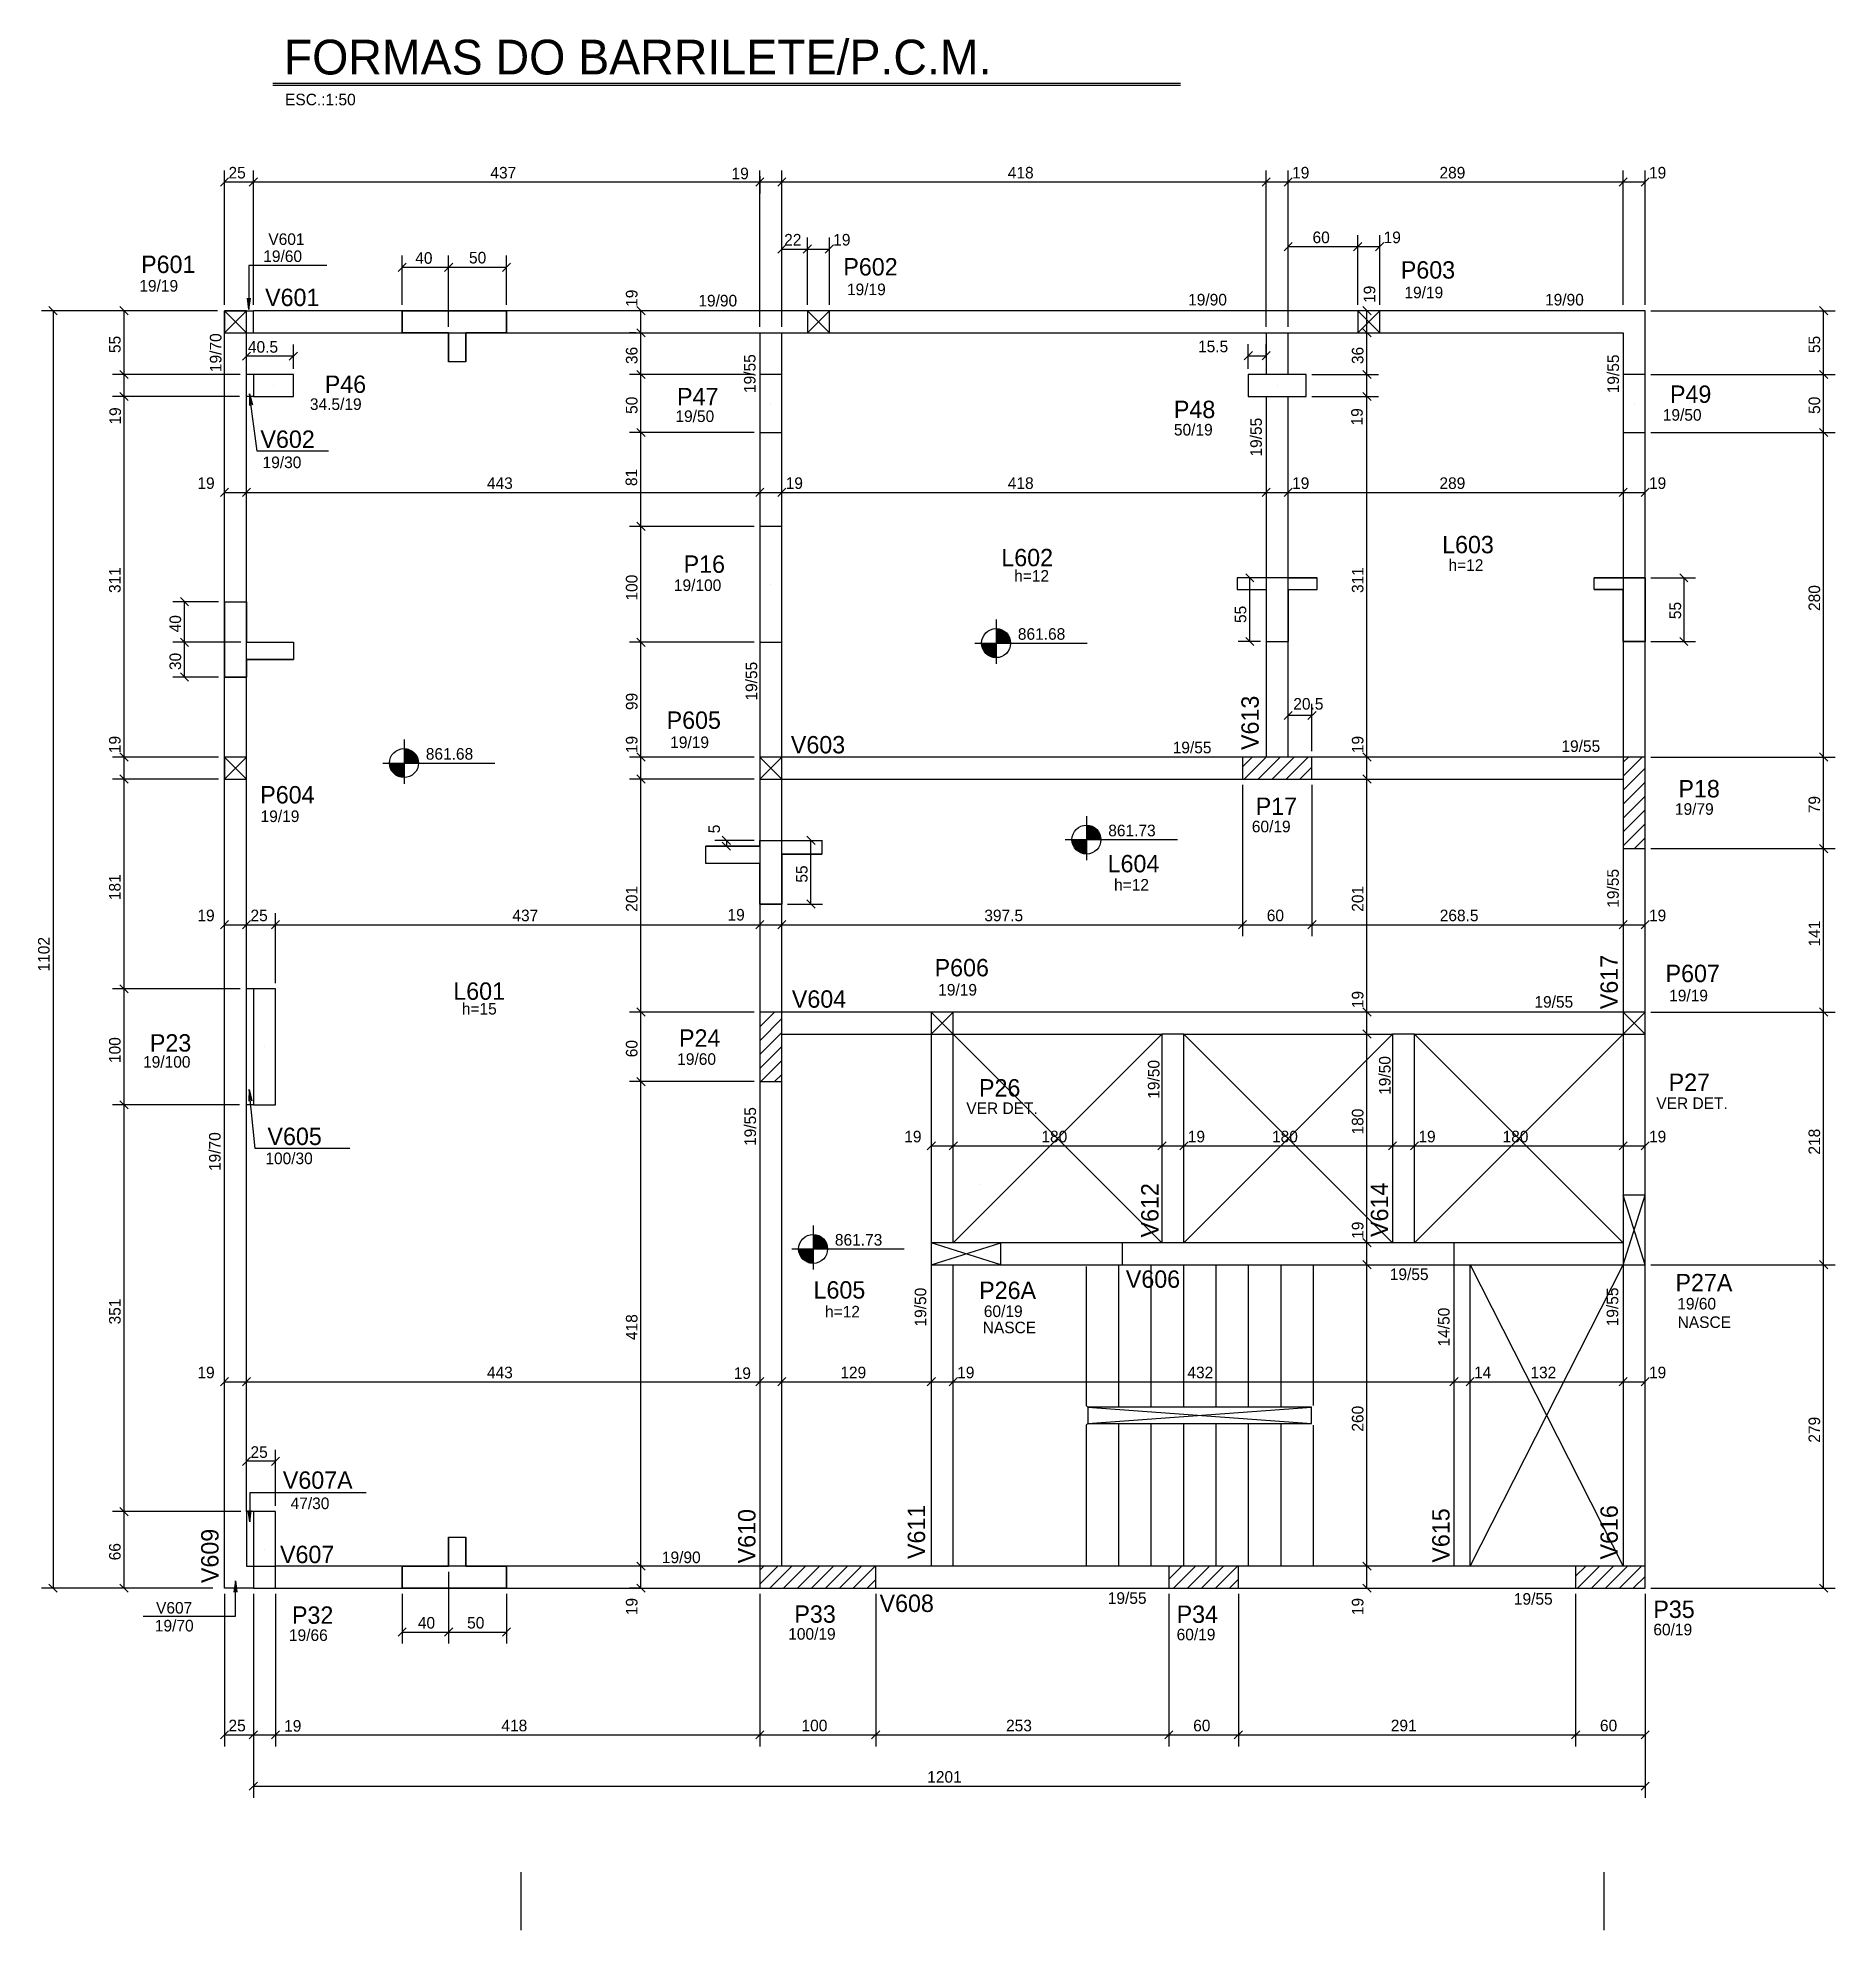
# Model space of a CAD drawing. Header units: metres. Extents: x 719 to 2270, y 370 to 2002.
import ezdxf

# ---------------------------------------------------------------- set-up
doc = ezdxf.new("R2010")
doc.units = ezdxf.units.M
for name, color, linetype in [('1', 1, 'Continuous'), ('2', 2, 'Continuous'), ('3', 3, 'Continuous'), ('4', 4, 'Continuous'), ('6', 6, 'Continuous'), ('7', 7, 'Continuous'), ('8', 8, 'Continuous'), ('9', 9, 'Continuous')]:
    doc.layers.add(name, color=color, linetype=linetype)

msp = doc.modelspace()

# ---------------------------------------------------------------- texts
at = {"layer": '2', "linetype": 'Continuous'}
for s, p in [('ESC.:1:50', (931.857818, 1944.127277)), ('25', (883.044, 1881.001189)), ('437', (1109.044, 1881.001189)), ('19', (1317.171082, 1880.319346)), ('418', (1555.544, 1881.001189)), ('19', (1800.87733, 1881.001189)), ('289', (1928.044, 1881.001189)), ('19', (2108.87733, 1881.001189)), ('22', (1362.558381, 1823.152667)), ('19', (1404.906092, 1823.152667)), ('60', (1818.543083, 1825.211675)), ('19', (1879.875496, 1825.211675)), ('40', (1044.198639, 1807.416239)), ('50', (1090.58274, 1807.697624)), ('40.5', (899.794, 1730.706885)), ('15.5', (1719.71067, 1731.089288)), ('19', (856.21067, 1613.170642)), ('443', (1106.044, 1613.170642)), ('19', (1363.87733, 1613.170642)), ('418', (1555.544, 1613.170642)), ('19', (1800.87733, 1613.170642)), ('289', (1928.044, 1613.170642)), ('19', (2108.87733, 1613.170642)), ('20.5', (1801.92013, 1422.781358)), ('19', (856.21067, 1240.232538)), ('25', (902.044, 1240.232538)), ('437', (1128.044, 1240.232538)), ('19', (1313.657612, 1240.819903)), ('397.5', (1535.294, 1240.232538)), ('60', (1779.044, 1240.232538)), ('268.5', (1928.294, 1240.232538)), ('19', (2108.87733, 1240.232538)), ('19', (1466.21067, 1049.465152)), ('180', (1584.544, 1049.465152)), ('19', (1710.87733, 1049.465152)), ('180', (1783.544, 1049.465152)), ('19', (1909.87733, 1049.465152)), ('180', (1982.544, 1049.465152)), ('19', (2108.87733, 1049.465152)), ('19', (856.21067, 845.952085)), ('443', (1106.044, 845.952085)), ('19', (1319.005132, 845.337397)), ('129', (1411.044, 845.952085)), ('19', (1511.87733, 845.952085)), ('432', (1710.544, 845.952085)), ('14', (1957.87733, 845.952085)), ('132', (2006.544, 845.952085)), ('19', (2108.87733, 845.952085)), ('25', (902.044, 777.294613)), ('40', (1046.459351, 630.017988)), ('50', (1088.959351, 630.017988)), ('25', (883.044, 541.378399)), ('19', (931.048092, 541.088646)), ('418', (1118.544, 541.378399)), ('100', (1377.544, 541.378399)), ('253', (1554.044, 541.378399)), ('60', (1715.544, 541.378399)), ('291', (1886.044, 541.378399)), ('60', (2066.544, 541.378399)), ('1201', (1486.044, 497.05351))]:
    msp.add_text(s, height=10, dxfattribs=at).set_placement(p)
for s, p in [('19', (1235.989136, 1770.21603)), ('19', (1872.699897, 1773.630903)), ('55', (789.941941, 1730.3827)), ('36', (1235.989136, 1720.8827)), ('36', (1862.455279, 1720.8827)), ('55', (2256.539866, 1730.3827)), ('19', (790.279344, 1668.654384)), ('50', (1235.989136, 1677.8827)), ('19', (1861.845154, 1667.931341)), ('50', (2256.539866, 1677.8827)), ('81', (1235.689841, 1615.674947)), ('311', (789.941941, 1523.3827)), ('100', (1235.989136, 1516.8827)), ('311', (1862.455279, 1523.3827)), ('280', (2256.539866, 1507.8827)), ('40', (842.119673, 1489.40291)), ('55', (1761.365839, 1497.510513)), ('55', (2136.572505, 1500.827335)), ('30', (842.119673, 1456.90291)), ('99', (1235.989136, 1422.38274)), ('19', (789.941941, 1385.21603)), ('19', (1235.989136, 1385.216111)), ('19', (1862.455279, 1385.21603)), ('79', (2256.539866, 1333.3827)), ('5', (1307.120935, 1316.117609)), ('181', (789.941941, 1258.3827)), ('55', (1382.71979, 1273.519602)), ('201', (1235.989136, 1248.38266)), ('201', (1862.455279, 1248.3827)), ('1102', (728.653822, 1196.8827)), ('141', (2256.539866, 1218.3827)), ('19', (1862.455279, 1165.21603)), ('100', (789.941941, 1117.8827)), ('60', (1235.989136, 1122.8827)), ('180', (1862.455279, 1056.263156)), ('218', (2256.539866, 1038.8827)), ('19', (1862.455279, 966.21603)), ('351', (789.941941, 892.3827)), ('418', (1235.989136, 878.8827)), ('260', (1862.455279, 799.8827)), ('279', (2256.539866, 790.3827)), ('66', (789.941941, 688.8827)), ('19', (1235.989136, 641.54937)), ('19', (1862.455279, 641.54937))]:
    msp.add_text(s, height=10, rotation=90, dxfattribs=at).set_placement(p)
at = {"layer": '3', "linetype": 'Continuous'}
for s, p in [('V601', (917.430115, 1823.666591)), ('19/60', (913.053387, 1808.944868)), ('19/19', (806.092064, 1783.400448)), ('19/90', (1288.521323, 1770.617572)), ('19/19', (1416.777143, 1780.334527)), ('19/90', (1711.170585, 1771.467406)), ('19/19', (1897.820527, 1777.647134)), ('19/90', (2019.170585, 1771.467406)), ('34.5/19', (953.305786, 1681.322655)), ('19/50', (2120.786447, 1672.033337)), ('19/50', (1268.715415, 1670.905045)), ('50/19', (1698.904366, 1659.26815)), ('19/30', (912.468482, 1631.133964)), ('h=12', (1935.896406, 1542.509669)), ('19/100', (1267.391743, 1525.1112)), ('h=12', (1561.054178, 1533.155604)), ('861.68', (1564.250015, 1483.046583)), ('861.68', (1053.296414, 1379.582459)), ('19/19', (1264.215961, 1389.618738)), ('19/55', (1697.858597, 1385.120667)), ('19/55', (2033.295958, 1386.303868)), ('19/79', (2131.243588, 1332.046144)), ('19/19', (910.745284, 1325.803639)), ('861.73', (1642.246047, 1313.524594)), ('60/19', (1766.144706, 1316.958593)), ('h=12', (1647.268191, 1266.656775)), ('19/19', (1495.488133, 1176.101668)), ('19/55', (2009.996228, 1165.657826)), ('19/19', (2126.278197, 1171.12541)), ('h=15', (1084.415983, 1159.730006)), ('19/60', (1270.268491, 1116.317492)), ('19/100', (809.315427, 1113.87534)), ('VER DET.', (1519.744723, 1073.941762)), ('VER DET.', (2115.211136, 1078.20908)), ('100/30', (914.854231, 1030.64848)), ('861.73', (1406.341236, 960.414645)), ('19/55', (1885.187428, 930.689683)), ('19/60', (2133.309488, 905.285507)), ('h=12', (1397.805716, 898.395154)), ('60/19', (1534.87387, 898.771654)), ('NASCE', (2133.58298, 889.332738)), ('NASCE', (1533.924643, 884.770564)), ('47/30', (936.651032, 733.071593)), ('19/90', (1257.039595, 686.493095)), ('V607', (820.513417, 642.939115)), ('19/55', (1641.826103, 651.318562)), ('19/55', (1992.286813, 650.619815)), ('19/70', (819.500646, 627.533946)), ('19/66', (935.215194, 619.347316)), ('100/19', (1366.076145, 620.408263)), ('60/19', (1701.245368, 619.903234)), ('60/19', (2112.645654, 624.167434))]:
    msp.add_text(s, height=10, dxfattribs=at).set_placement(p)
for s, p in [('19/70', (876.947404, 1713.949947)), ('19/55', (1337.863336, 1695.908267)), ('19/55', (2083.007928, 1695.672591)), ('19/55', (1774.794, 1641.078221)), ('19/55', (1339.27969, 1430.57253)), ('19/55', (2082.794, 1251.8827)), ('19/50', (1686.462276, 1087.082358)), ('19/50', (1885.879345, 1090.41891)), ('19/55', (1338.277396, 1046.372108)), ('19/70', (876.235807, 1024.757102)), ('19/50', (1485.192087, 890.580553)), ('19/55', (2082.388625, 890.770868)), ('14/50', (1936.794, 873.374038))]:
    msp.add_text(s, height=10, rotation=90, dxfattribs=at).set_placement(p)
at = {"layer": '4', "linetype": 'Continuous'}
for s, p in [('P601', (807.646925, 1799.437022)), ('P602', (1413.664923, 1797.304517)), ('P603', (1894.708307, 1794.617124)), ('V601', (914.63021, 1770.929046)), ('P46', (966.11755, 1696.024707)), ('P47', (1270.160532, 1685.363127)), ('P49', (2126.988042, 1687.420936)), ('P48', (1698.904366, 1674.26815)), ('V602', (910.628722, 1648.597839)), ('L603', (1930.35722, 1557.663274)), ('P16', (1275.814951, 1540.813134)), ('L602', (1549.975805, 1546.462813)), ('P605', (1261.134713, 1406.211918)), ('V603', (1368.337131, 1385.013832)), ('P604', (910.447069, 1341.840213)), ('P18', (2134.292451, 1347.046144)), ('P17', (1769.523592, 1331.958593)), ('L604', (1641.718638, 1282.42354)), ('P606', (1492.406884, 1192.694848)), ('P607', (2123.196948, 1187.718591)), ('L601', (1077.048189, 1172.441216)), ('V604', (1369.196814, 1165.6327)), ('P23', (815.215753, 1127.785516)), ('P24', (1271.849461, 1131.94988)), ('P26', (1530.692783, 1088.982893)), ('P27', (2125.823843, 1093.843908)), ('V605', (916.684562, 1047.171794)), ('V606', (1657.400349, 924.01212)), ('P27A', (2131.766836, 921.011075)), ('L605', (1387.932594, 914.667323)), ('P26A', (1530.885268, 914.341454)), ('V607A', (929.934527, 750.615475)), ('V607', (927.520994, 686.48447)), ('V608', (1444.911257, 644.327711)), ('P35', (2112.645654, 639.167434)), ('P32', (937.807342, 634.131304)), ('P33', (1371.394302, 635.028395)), ('P34', (1701.245368, 634.903234))]:
    msp.add_text(s, height=15, dxfattribs=at).set_placement(p)
for s, p in [('V613', (1772.112789, 1387.945332)), ('V617', (2081.985612, 1164.352682)), ('V612', (1685.628138, 967.455975)), ('V614', (1883.794, 967.873044)), ('V611', (1484.182234, 690.017987)), ('V616', (2081.977355, 689.627388)), ('V610', (1337.794, 686.276007)), ('V615', (1936.794, 686.905238)), ('V609', (874.469865, 669.226778))]:
    msp.add_text(s, height=15, rotation=90, dxfattribs=at).set_placement(p)
at = {"layer": '6', "linetype": 'Continuous'}
msp.add_text('FORMAS DO BARRILETE/P.C.M.', height=30, dxfattribs=at).set_placement((930.752882, 1970.725346))

# ---------------------------------------------------------------- linework, layer by layer
at = {"layer": '1', "linetype": 'Continuous'}
for p, q in [((879.544, 1747.8827), (898.544, 1766.8827)), ((898.544, 1747.8827), (879.544, 1766.8827)), ((1382.572762, 1747.8827), (1401.572762, 1766.8827)), ((1401.572762, 1747.8827), (1382.572762, 1766.8827)), ((1857.542166, 1747.8827), (1876.542166, 1766.8827)), ((1876.542166, 1747.8827), (1857.542166, 1766.8827)), ((879.544, 1362.8827), (898.544, 1381.8827)), ((898.544, 1362.8827), (879.544, 1381.8827)), ((1341.54408, 1362.8827), (1360.54408, 1381.8827)), ((1360.54408, 1362.8827), (1341.54408, 1381.8827)), ((1489.544, 1142.8827), (1508.544, 1161.8827)), ((1508.544, 1142.8827), (1489.544, 1161.8827)), ((2086.544, 1142.8827), (2105.544, 1161.8827)), ((2105.544, 1142.8827), (2086.544, 1161.8827)), ((2086.544, 943.8827), (2105.544, 1003.8827)), ((2105.544, 943.8827), (2086.544, 1003.8827)), ((1489.544, 943.8827), (1549.544, 962.8827)), ((1549.544, 943.8827), (1489.544, 962.8827)), ((1954.544, 683.8827), (2086.544, 943.8827)), ((1954.544, 943.8827), (2086.544, 683.8827))]:
    msp.add_line(p, q, dxfattribs=at)
at = {"layer": '2', "linetype": 'Continuous'}
for p, q in [((876.008466, 1874.465655), (883.079534, 1881.536723)), ((901.008466, 1874.465655), (908.079534, 1881.536723)), ((901.008466, 1874.465655), (908.079534, 1881.536723)), ((1338.008466, 1874.465655), (1345.079534, 1881.536723)), ((1338.008466, 1874.465655), (1345.079534, 1881.536723)), ((1338.008466, 1874.465655), (1345.079534, 1881.536723)), ((1357.008466, 1874.465655), (1364.079534, 1881.536723)), ((1357.008466, 1874.465655), (1364.079534, 1881.536723)), ((1775.008466, 1874.465655), (1782.079534, 1881.536723)), ((1775.008466, 1874.465655), (1782.079534, 1881.536723)), ((1794.008466, 1874.465655), (1801.079534, 1881.536723)), ((1794.008466, 1874.465655), (1801.079534, 1881.536723)), ((2083.008466, 1874.465655), (2090.079534, 1881.536723)), ((2083.008466, 1874.465655), (2090.079534, 1881.536723)), ((2102.008466, 1874.465655), (2109.079534, 1881.536723)), ((1357.008466, 1816.617133), (1364.079534, 1823.688201)), ((1379.037228, 1816.617133), (1386.108296, 1823.688201)), ((1379.037228, 1816.617133), (1386.108296, 1823.688201)), ((1398.037228, 1816.617133), (1405.108296, 1823.688201)), ((1794.008466, 1818.676141), (1801.079534, 1825.747209)), ((1854.006632, 1818.676141), (1861.077699, 1825.747209)), ((1854.006632, 1818.676141), (1861.077699, 1825.747209)), ((1873.006632, 1818.676141), (1880.077699, 1825.747209)), ((1029.423817, 1800.880706), (1036.494885, 1807.951773)), ((1069.423817, 1800.880706), (1076.494885, 1807.951773)), ((1069.423817, 1800.880706), (1076.494885, 1807.951773)), ((1119.423817, 1800.880706), (1126.494885, 1807.951773)), ((728.118288, 1770.418234), (735.189356, 1763.347166)), ((796.477475, 1763.347166), (789.406407, 1770.418234)), ((1242.52467, 1763.347166), (1235.453602, 1770.418234)), ((1868.990813, 1763.347166), (1861.919745, 1770.418234)), ((2263.075399, 1763.347166), (2256.004332, 1770.418234)), ((889.044, 1757.3827), (889.044, 1757.3827)), ((1242.52467, 1744.347166), (1235.453602, 1751.418234)), ((1242.52467, 1744.347166), (1235.453602, 1751.418234)), ((1392.072762, 1757.3827), (1392.072762, 1757.3827)), ((1868.990813, 1744.347166), (1861.919745, 1751.418234)), ((1868.990813, 1744.347166), (1861.919745, 1751.418234)), ((1867.042166, 1757.3827), (1867.042166, 1757.3827)), ((902.079534, 1731.242418), (895.008466, 1724.171351)), ((942.579534, 1731.242418), (935.508466, 1724.171351)), ((1759.508466, 1724.553754), (1766.579534, 1731.624822)), ((1775.008466, 1724.553754), (1782.079534, 1731.624822)), ((796.477475, 1708.347166), (789.406407, 1715.418234)), ((796.477475, 1708.347166), (789.406407, 1715.418234)), ((1242.52467, 1708.347166), (1235.453602, 1715.418234)), ((1242.52467, 1708.347166), (1235.453602, 1715.418234)), ((1868.990813, 1708.347166), (1861.919745, 1715.418234)), ((1868.990813, 1708.347166), (1861.919745, 1715.418234)), ((2263.075399, 1708.347166), (2256.004332, 1715.418234)), ((2263.075399, 1708.347166), (2256.004332, 1715.418234)), ((921.794, 1702.3827), (921.794, 1702.3827)), ((1788.044, 1702.3827), (1788.044, 1702.3827)), ((796.477475, 1689.347166), (789.406407, 1696.418234)), ((796.477475, 1689.347166), (789.406407, 1696.418234)), ((796.477475, 1689.347166), (789.406407, 1696.418234)), ((1351.044, 1686.8827), (1351.044, 1686.8827)), ((1868.990813, 1689.347166), (1861.919745, 1696.418234)), ((1868.990813, 1689.347166), (1861.919745, 1696.418234)), ((2096.044, 1686.8827), (2096.044, 1686.8827)), ((1242.52467, 1658.347166), (1235.453602, 1665.418234)), ((1242.52467, 1658.347166), (1235.453602, 1665.418234)), ((2263.075399, 1658.347166), (2256.004332, 1665.418234)), ((2263.075399, 1658.347166), (2256.004332, 1665.418234)), ((876.008466, 1606.635108), (883.079534, 1613.706176)), ((895.008466, 1606.635108), (902.079534, 1613.706176)), ((895.008466, 1606.635108), (902.079534, 1613.706176)), ((1338.008466, 1606.635108), (1345.079534, 1613.706176)), ((1338.008466, 1606.635108), (1345.079534, 1613.706176)), ((1338.008466, 1606.635108), (1345.079534, 1613.706176)), ((1357.008466, 1606.635108), (1364.079534, 1613.706176)), ((1357.008466, 1606.635108), (1364.079534, 1613.706176)), ((1775.008466, 1606.635108), (1782.079534, 1613.706176)), ((1775.008466, 1606.635108), (1782.079534, 1613.706176)), ((1794.008466, 1606.635108), (1801.079534, 1613.706176)), ((1794.008466, 1606.635108), (1801.079534, 1613.706176)), ((2083.008466, 1606.635108), (2090.079534, 1613.706176)), ((2083.008466, 1606.635108), (2090.079534, 1613.706176)), ((2102.008466, 1606.635108), (2109.079534, 1613.706176)), ((1242.52467, 1577.347166), (1235.453602, 1584.418234)), ((1242.52467, 1577.347166), (1235.453602, 1584.418234)), ((1767.901373, 1532.974979), (1760.830305, 1540.046047)), ((2135.433913, 1540.046047), (2142.504981, 1532.974979)), ((848.655207, 1512.367376), (841.584139, 1519.438444)), ((1351.044, 1530.8827), (1351.044, 1530.8827)), ((848.655207, 1477.367376), (841.584139, 1484.438444)), ((848.655207, 1477.367376), (841.584139, 1484.438444)), ((848.655207, 1477.367376), (841.584139, 1484.438444)), ((1242.52467, 1477.347166), (1235.453602, 1484.418234)), ((1242.52467, 1477.347166), (1235.453602, 1484.418234)), ((1767.901373, 1477.974979), (1760.830305, 1485.046047)), ((2135.433913, 1485.046047), (2142.504981, 1477.974979)), ((848.655207, 1447.367376), (841.584139, 1454.438444)), ((1801.079534, 1421.281892), (1794.008466, 1414.210824)), ((1821.579534, 1421.281892), (1814.508466, 1414.210824)), ((796.477475, 1378.347166), (789.406407, 1385.418234)), ((796.477475, 1378.347166), (789.406407, 1385.418234)), ((889.044, 1372.3827), (889.044, 1372.3827)), ((1242.52467, 1378.347247), (1235.453602, 1385.418315)), ((1242.52467, 1378.347247), (1235.453602, 1385.418315)), ((1351.04408, 1372.3827), (1351.04408, 1372.3827)), ((1788.044, 1372.3827), (1788.044, 1372.3827)), ((1868.990813, 1378.347166), (1861.919745, 1385.418234)), ((1868.990813, 1378.347166), (1861.919745, 1385.418234)), ((2263.075399, 1378.347166), (2256.004332, 1385.418234)), ((2263.075399, 1378.347166), (2256.004332, 1385.418234)), ((796.477475, 1359.347166), (789.406407, 1366.418234)), ((796.477475, 1359.347166), (789.406407, 1366.418234)), ((1242.52467, 1359.347086), (1235.453602, 1366.418154)), ((1242.52467, 1359.347086), (1235.453602, 1366.418154)), ((1868.990813, 1359.347166), (1861.919745, 1366.418234)), ((1868.990813, 1359.347166), (1861.919745, 1366.418234)), ((2096.044, 1342.3827), (2096.044, 1342.3827)), ((1309.120729, 1313.555136), (1316.191797, 1306.484068)), ((1309.120729, 1308.555136), (1316.191797, 1301.484068)), ((1389.255324, 1306.484068), (1382.184256, 1313.555136)), ((2263.075399, 1299.347166), (2256.004332, 1306.418234)), ((2263.075399, 1299.347166), (2256.004332, 1306.418234)), ((1389.255324, 1251.484068), (1382.184256, 1258.555136)), ((876.008466, 1233.697004), (883.079534, 1240.768072)), ((895.008466, 1233.697004), (902.079534, 1240.768072)), ((895.008466, 1233.697004), (902.079534, 1240.768072)), ((920.008466, 1233.697004), (927.079534, 1240.768072)), ((920.008466, 1233.697004), (927.079534, 1240.768072)), ((1338.008466, 1233.697004), (1345.079534, 1240.768072)), ((1338.008466, 1233.697004), (1345.079534, 1240.768072)), ((1357.008466, 1233.697004), (1364.079534, 1240.768072)), ((1357.008466, 1233.697004), (1364.079534, 1240.768072)), ((1357.008466, 1233.697004), (1364.079534, 1240.768072)), ((1754.508466, 1233.697004), (1761.579534, 1240.768072)), ((1754.508466, 1233.697004), (1761.579534, 1240.768072)), ((1814.508466, 1233.697004), (1821.579534, 1240.768072)), ((1814.508466, 1233.697004), (1821.579534, 1240.768072)), ((2083.008466, 1233.697004), (2090.079534, 1240.768072)), ((2083.008466, 1233.697004), (2090.079534, 1240.768072)), ((2102.008466, 1233.697004), (2109.079534, 1240.768072)), ((796.477475, 1178.347166), (789.406407, 1185.418234)), ((796.477475, 1178.347166), (789.406407, 1185.418234)), ((796.477475, 1178.347166), (789.406407, 1185.418234)), ((1242.52467, 1158.347166), (1235.453602, 1165.418234)), ((1242.52467, 1158.347166), (1235.453602, 1165.418234)), ((1868.990813, 1158.347166), (1861.919745, 1165.418234)), ((1868.990813, 1158.347166), (1861.919745, 1165.418234)), ((2263.075399, 1158.347166), (2256.004332, 1165.418234)), ((2263.075399, 1158.347166), (2256.004332, 1165.418234)), ((1499.044, 1152.3827), (1499.044, 1152.3827)), ((1868.990813, 1139.347166), (1861.919745, 1146.418234)), ((1868.990813, 1139.347166), (1861.919745, 1146.418234)), ((2096.044, 1152.3827), (2096.044, 1152.3827)), ((914.044, 1131.8827), (914.044, 1131.8827)), ((1351.044, 1131.8827), (1351.044, 1131.8827)), ((1242.52467, 1098.347166), (1235.453602, 1105.418234)), ((1242.52467, 1098.347166), (1235.453602, 1105.418234)), ((796.477475, 1078.347166), (789.406407, 1085.418234)), ((796.477475, 1078.347166), (789.406407, 1085.418234)), ((1486.008466, 1042.929619), (1493.079534, 1050.000686)), ((1505.008466, 1042.929619), (1512.079534, 1050.000686)), ((1505.008466, 1042.929619), (1512.079534, 1050.000686)), ((1685.008466, 1042.929619), (1692.079534, 1050.000686)), ((1685.008466, 1042.929619), (1692.079534, 1050.000686)), ((1704.008466, 1042.929619), (1711.079534, 1050.000686)), ((1704.008466, 1042.929619), (1711.079534, 1050.000686)), ((1884.008466, 1042.929619), (1891.079534, 1050.000686)), ((1884.008466, 1042.929619), (1891.079534, 1050.000686)), ((1903.008466, 1042.929619), (1910.079534, 1050.000686)), ((1903.008466, 1042.929619), (1910.079534, 1050.000686)), ((2083.008466, 1042.929619), (2090.079534, 1050.000686)), ((2083.008466, 1042.929619), (2090.079534, 1050.000686)), ((2102.008466, 1042.929619), (2109.079534, 1050.000686)), ((1532.134659, 1012.97336), (1532.134659, 1012.97336)), ((1868.990813, 959.347166), (1861.919745, 966.418234)), ((1868.990813, 959.347166), (1861.919745, 966.418234)), ((2096.044, 973.8827), (2096.044, 973.8827)), ((1868.990813, 940.347166), (1861.919745, 947.418234)), ((1868.990813, 940.347166), (1861.919745, 947.418234)), ((2263.075399, 940.347166), (2256.004332, 947.418234)), ((2263.075399, 940.347166), (2256.004332, 947.418234)), ((876.008466, 839.416551), (883.079534, 846.487619)), ((895.008466, 839.416551), (902.079534, 846.487619)), ((895.008466, 839.416551), (902.079534, 846.487619)), ((1338.008466, 839.416551), (1345.079534, 846.487619)), ((1338.008466, 839.416551), (1345.079534, 846.487619)), ((1338.008466, 839.416551), (1345.079534, 846.487619)), ((1357.008466, 839.416551), (1364.079534, 846.487619)), ((1357.008466, 839.416551), (1364.079534, 846.487619)), ((1486.008466, 839.416551), (1493.079534, 846.487619)), ((1486.008466, 839.416551), (1493.079534, 846.487619)), ((1505.008466, 839.416551), (1512.079534, 846.487619)), ((1505.008466, 839.416551), (1512.079534, 846.487619)), ((1937.008466, 839.416551), (1944.079534, 846.487619)), ((1937.008466, 839.416551), (1944.079534, 846.487619)), ((1951.008466, 839.416551), (1958.079534, 846.487619)), ((1951.008466, 839.416551), (1958.079534, 846.487619)), ((2083.008466, 839.416551), (2090.079534, 846.487619)), ((2083.008466, 839.416551), (2090.079534, 846.487619)), ((2102.008466, 839.416551), (2109.079534, 846.487619)), ((902.079534, 777.830147), (895.008466, 770.75908)), ((927.079534, 777.830147), (920.008466, 770.75908)), ((796.477475, 727.347166), (789.406407, 734.418234)), ((796.477475, 727.347166), (789.406407, 734.418234)), ((914.044, 697.8827), (914.044, 697.8827)), ((1242.52467, 680.347166), (1235.453602, 687.418234)), ((1242.52467, 680.347166), (1235.453602, 687.418234)), ((1868.990813, 680.347166), (1861.919745, 687.418234)), ((1868.990813, 680.347166), (1861.919745, 687.418234)), ((1391.544, 674.3827), (1391.544, 674.3827)), ((1724.544, 674.3827), (1724.544, 674.3827)), ((2075.544, 674.3827), (2075.544, 674.3827)), ((728.118288, 668.418234), (735.189356, 661.347166)), ((796.477475, 661.347166), (789.406407, 668.418234)), ((1242.52467, 661.347166), (1235.453602, 668.418234)), ((1868.990813, 661.347166), (1861.919745, 668.418234)), ((2263.075399, 661.347166), (2256.004332, 668.418234)), ((1029.423817, 623.482454), (1036.494885, 630.553522)), ((1069.423817, 623.482454), (1076.494885, 630.553522)), ((1069.423817, 623.482454), (1076.494885, 630.553522)), ((1119.423817, 623.482454), (1126.494885, 630.553522)), ((876.008466, 534.842865), (883.079534, 541.913933)), ((901.008466, 534.842865), (908.079534, 541.913933)), ((901.008466, 534.842865), (908.079534, 541.913933)), ((920.008466, 534.842865), (927.079534, 541.913933)), ((920.008466, 534.842865), (927.079534, 541.913933)), ((1338.008466, 534.842865), (1345.079534, 541.913933)), ((1338.008466, 534.842865), (1345.079534, 541.913933)), ((1438.008466, 534.842865), (1445.079534, 541.913933)), ((1438.008466, 534.842865), (1445.079534, 541.913933)), ((1691.008466, 534.842865), (1698.079534, 541.913933)), ((1691.008466, 534.842865), (1698.079534, 541.913933)), ((1751.008466, 534.842865), (1758.079534, 541.913933)), ((1751.008466, 534.842865), (1758.079534, 541.913933)), ((2042.008466, 534.842865), (2049.079534, 541.913933)), ((2042.008466, 534.842865), (2049.079534, 541.913933)), ((2102.008466, 534.842865), (2109.079534, 541.913933)), ((901.008466, 490.517977), (908.079534, 497.589044)), ((2102.008466, 490.517977), (2109.079534, 497.589044))]:
    msp.add_line(p, q, dxfattribs=at)
at = {"layer": '3', "linetype": 'Continuous'}
for p, q in [((879.544, 664.8827), (879.544, 1766.8827)), ((879.544, 1766.8827), (904.544, 1766.8827)), ((904.544, 1747.8827), (904.544, 1766.8827)), ((898.544, 1711.8827), (898.544, 1747.8827)), ((904.544, 1711.8827), (898.544, 1711.8827)), ((904.544, 1692.8827), (898.544, 1692.8827)), ((1545.449928, 1500.493135), (1545.449928, 1462.346354)), ((1545.449928, 1492.641029), (1545.449928, 1467.641029)), ((1545.449928, 1492.033681), (1549.299053, 1492.033681)), ((1545.449928, 1491.240832), (1551.19839, 1491.240832)), ((1545.449928, 1490.447983), (1552.522186, 1490.447983)), ((1545.449928, 1489.655122), (1553.557447, 1489.655122)), ((1545.449928, 1488.862333), (1554.404786, 1488.862333)), ((1545.449928, 1488.069484), (1555.113796, 1488.069484)), ((1545.449928, 1487.276623), (1555.713132, 1487.276623)), ((1545.449928, 1486.483774), (1556.221155, 1486.483774)), ((1545.449928, 1485.690925), (1556.650308, 1485.690925)), ((1527.191232, 1480.141029), (1623.915377, 1480.141029)), ((1545.44988, 1479.348228), (1532.94988, 1479.348228)), ((1532.949928, 1480.141029), (1557.949928, 1480.141029)), ((1545.44988, 1478.555379), (1533.050874, 1478.555379)), ((1545.44988, 1477.762529), (1533.178237, 1477.762529)), ((1545.44988, 1476.96968), (1533.358863, 1476.96968)), ((1545.44988, 1476.176879), (1533.595136, 1476.176879)), ((1545.44988, 1475.383982), (1533.890441, 1475.383982)), ((1545.44988, 1474.591181), (1534.2495, 1474.591181)), ((1545.44988, 1473.798332), (1534.678653, 1473.798332)), ((1545.44988, 1473.005483), (1535.186675, 1473.005483)), ((1545.44988, 1472.212634), (1535.78606, 1472.212634)), ((1545.44988, 1471.419832), (1536.495021, 1471.419832)), ((1545.44988, 1470.626924), (1537.342361, 1470.626924)), ((1545.44988, 1469.834122), (1538.377622, 1469.834122)), ((1545.449928, 1484.898076), (1557.009366, 1484.898076)), ((1545.449928, 1484.105227), (1557.304672, 1484.105227)), ((1545.449928, 1483.312425), (1557.540944, 1483.312425)), ((1545.449928, 1482.519576), (1557.721523, 1482.519576)), ((1545.449928, 1481.726727), (1557.848934, 1481.726727)), ((1545.449928, 1480.933878), (1557.949928, 1480.933878)), ((1545.44988, 1469.041273), (1539.701417, 1469.041273)), ((1545.44988, 1468.248424), (1541.600803, 1468.248424)), ((1034.496327, 1397.02901), (1034.496327, 1358.88223)), ((1034.496327, 1389.176904), (1034.496327, 1364.176904)), ((1034.496327, 1388.569557), (1038.345452, 1388.569557)), ((1034.496327, 1387.776708), (1040.24479, 1387.776708)), ((1016.237632, 1376.676904), (1112.961776, 1376.676904)), ((1034.49628, 1375.884103), (1021.99628, 1375.884103)), ((1021.996327, 1376.676904), (1046.996327, 1376.676904)), ((1034.49628, 1375.091254), (1022.097274, 1375.091254)), ((1034.49628, 1374.298405), (1022.224637, 1374.298405)), ((1034.49628, 1373.505556), (1022.405263, 1373.505556)), ((1034.49628, 1372.712754), (1022.641536, 1372.712754)), ((1034.49628, 1371.919858), (1022.936841, 1371.919858)), ((1034.496327, 1386.983859), (1041.568585, 1386.983859)), ((1034.496327, 1386.190998), (1042.603846, 1386.190998)), ((1034.496327, 1385.398208), (1043.451186, 1385.398208)), ((1034.496327, 1384.605359), (1044.160195, 1384.605359)), ((1034.496327, 1383.812498), (1044.759532, 1383.812498)), ((1034.496327, 1383.019649), (1045.267554, 1383.019649)), ((1034.496327, 1382.2268), (1045.696708, 1382.2268)), ((1034.496327, 1381.433951), (1046.055766, 1381.433951)), ((1034.496327, 1380.641102), (1046.351071, 1380.641102)), ((1034.496327, 1379.848301), (1046.587344, 1379.848301)), ((1034.496327, 1379.055451), (1046.767922, 1379.055451)), ((1034.496327, 1378.262602), (1046.895333, 1378.262602)), ((1034.496327, 1377.469753), (1046.996327, 1377.469753)), ((1758.044, 1373.377911), (1766.548789, 1381.8827)), ((1759.569604, 1362.8827), (1778.569604, 1381.8827)), ((1771.59042, 1362.8827), (1790.59042, 1381.8827)), ((1783.611235, 1362.8827), (1802.611235, 1381.8827)), ((1795.63205, 1362.8827), (1814.63205, 1381.8827)), ((1807.652866, 1362.8827), (1818.044, 1373.273835)), ((2086.544, 1365.295083), (2103.131617, 1381.8827)), ((2086.544, 1377.315898), (2091.110802, 1381.8827)), ((2086.544, 1353.274268), (2105.544, 1372.274268)), ((1034.49628, 1371.127056), (1023.295899, 1371.127056)), ((1034.49628, 1370.334207), (1023.725053, 1370.334207)), ((1034.49628, 1369.541358), (1024.233075, 1369.541358)), ((1034.49628, 1368.748509), (1024.832459, 1368.748509)), ((1034.49628, 1367.955708), (1025.541421, 1367.955708)), ((1034.49628, 1367.162799), (1026.38876, 1367.162799)), ((1034.49628, 1366.369998), (1027.424022, 1366.369998)), ((1034.49628, 1365.577148), (1028.747817, 1365.577148)), ((1034.49628, 1364.784299), (1030.647202, 1364.784299)), ((2086.544, 1341.253453), (2105.544, 1360.253453)), ((2086.544, 1329.232637), (2105.544, 1348.232637)), ((1623.44596, 1330.971146), (1623.44596, 1292.824365)), ((1623.44596, 1323.11904), (1623.44596, 1298.11904)), ((1623.44596, 1322.511693), (1627.295085, 1322.511693)), ((2086.544, 1317.211822), (2105.544, 1336.211822)), ((2086.544, 1305.191007), (2105.544, 1324.191007)), ((1605.187264, 1310.61904), (1701.911409, 1310.61904)), ((1623.445912, 1309.826239), (1610.945912, 1309.826239)), ((1610.94596, 1310.61904), (1635.94596, 1310.61904)), ((1623.445912, 1309.03339), (1611.046907, 1309.03339)), ((1623.445912, 1308.240541), (1611.17427, 1308.240541)), ((1623.445912, 1307.447691), (1611.354896, 1307.447691)), ((1623.445912, 1306.65489), (1611.591169, 1306.65489)), ((1623.44596, 1321.718843), (1629.194423, 1321.718843)), ((1623.44596, 1320.925994), (1630.518218, 1320.925994)), ((1623.44596, 1320.133133), (1631.553479, 1320.133133)), ((1623.44596, 1319.340344), (1632.400819, 1319.340344)), ((1623.44596, 1318.547495), (1633.109828, 1318.547495)), ((1623.44596, 1317.754634), (1633.709165, 1317.754634)), ((1623.44596, 1316.961785), (1634.217187, 1316.961785)), ((1623.44596, 1316.168936), (1634.64634, 1316.168936)), ((1623.44596, 1315.376087), (1635.005399, 1315.376087)), ((1623.44596, 1314.583238), (1635.300704, 1314.583238)), ((1623.44596, 1313.790436), (1635.536977, 1313.790436)), ((1623.44596, 1312.997587), (1635.717555, 1312.997587)), ((1623.44596, 1312.204738), (1635.844966, 1312.204738)), ((1623.44596, 1311.411889), (1635.94596, 1311.411889)), ((2096.256509, 1302.8827), (2105.544, 1312.170192)), ((1623.445912, 1305.861993), (1611.886474, 1305.861993)), ((1623.445912, 1305.069192), (1612.245532, 1305.069192)), ((1623.445912, 1304.276343), (1612.674686, 1304.276343)), ((1623.445912, 1303.483494), (1613.182708, 1303.483494)), ((1623.445912, 1302.690645), (1613.782092, 1302.690645)), ((1623.445912, 1301.897843), (1614.491054, 1301.897843)), ((1623.445912, 1301.104935), (1615.338393, 1301.104935)), ((1623.445912, 1300.312133), (1616.373654, 1300.312133)), ((1623.445912, 1299.519284), (1617.69745, 1299.519284)), ((1623.445912, 1298.726435), (1619.596835, 1298.726435)), ((904.544, 1181.8827), (898.544, 1181.8827)), ((1341.544, 1149.210956), (1354.215745, 1161.8827)), ((1341.544, 1161.231771), (1342.194929, 1161.8827)), ((1341.544, 1137.19014), (1360.544, 1156.19014)), ((1341.544, 1125.169325), (1360.544, 1144.169325)), ((1341.544, 1113.14851), (1360.544, 1132.14851)), ((1342.299006, 1101.8827), (1360.544, 1120.127694)), ((1354.319821, 1101.8827), (1360.544, 1108.106879)), ((904.544, 1081.8827), (898.544, 1081.8827)), ((898.544, 730.8827), (898.544, 1081.8827)), ((1387.541149, 977.861197), (1387.541149, 939.714416)), ((1387.541149, 970.009091), (1387.541149, 945.009091)), ((1387.541149, 969.401743), (1391.390273, 969.401743)), ((1387.541149, 968.608894), (1393.289611, 968.608894)), ((1387.541149, 967.816045), (1394.613406, 967.816045)), ((1387.541149, 967.023184), (1395.648668, 967.023184)), ((1387.541149, 966.230395), (1396.496007, 966.230395)), ((1387.541149, 965.437546), (1397.205016, 965.437546)), ((1387.541149, 964.644685), (1397.804353, 964.644685)), ((1387.541149, 963.851836), (1398.312375, 963.851836)), ((1369.282453, 957.509091), (1466.006598, 957.509091)), ((1387.541101, 956.716289), (1375.041101, 956.716289)), ((1375.041149, 957.509091), (1400.041149, 957.509091)), ((1387.541101, 955.92344), (1375.142095, 955.92344)), ((1387.541101, 955.130591), (1375.269458, 955.130591)), ((1387.541101, 954.337742), (1375.450084, 954.337742)), ((1387.541101, 953.544941), (1375.686357, 953.544941)), ((1387.541101, 952.752044), (1375.981662, 952.752044)), ((1387.541101, 951.959243), (1376.34072, 951.959243)), ((1387.541101, 951.166394), (1376.769874, 951.166394)), ((1387.541101, 950.373545), (1377.277896, 950.373545)), ((1387.541101, 949.580696), (1377.877281, 949.580696)), ((1387.541101, 948.787894), (1378.586242, 948.787894)), ((1387.541101, 947.994985), (1379.433582, 947.994985)), ((1387.541101, 947.202184), (1380.468843, 947.202184)), ((1387.541149, 963.058987), (1398.741529, 963.058987)), ((1387.541149, 962.266138), (1399.100587, 962.266138)), ((1387.541149, 961.473288), (1399.395892, 961.473288)), ((1387.541149, 960.680487), (1399.632165, 960.680487)), ((1387.541149, 959.887638), (1399.812744, 959.887638)), ((1387.541149, 959.094789), (1399.940154, 959.094789)), ((1387.541149, 958.30194), (1400.041149, 958.30194)), ((1387.541101, 946.409335), (1381.792638, 946.409335)), ((1387.541101, 945.616486), (1383.692024, 945.616486)), ((904.544, 730.8827), (898.544, 730.8827)), ((1341.544, 668.378344), (1357.048356, 683.8827)), ((1341.544, 680.39916), (1345.027541, 683.8827)), ((1350.069171, 664.8827), (1369.069171, 683.8827)), ((1362.089986, 664.8827), (1381.089986, 683.8827)), ((1374.110802, 664.8827), (1393.110802, 683.8827)), ((1386.131617, 664.8827), (1405.131617, 683.8827)), ((1398.152432, 664.8827), (1417.152432, 683.8827)), ((1410.173248, 664.8827), (1429.173248, 683.8827)), ((1422.194063, 664.8827), (1441.194063, 683.8827)), ((1434.214878, 664.8827), (1441.544, 672.211822)), ((1694.544, 672.774701), (1705.651999, 683.8827)), ((1698.672814, 664.8827), (1717.672814, 683.8827)), ((1710.69363, 664.8827), (1729.69363, 683.8827)), ((1722.714445, 664.8827), (1741.714445, 683.8827)), ((1734.73526, 664.8827), (1753.73526, 683.8827)), ((1746.756075, 664.8827), (1754.544, 672.670625)), ((2045.544, 675.171058), (2054.255642, 683.8827)), ((2047.276457, 664.8827), (2066.276457, 683.8827)), ((2059.297273, 664.8827), (2078.297273, 683.8827)), ((2071.318088, 664.8827), (2090.318088, 683.8827)), ((2083.338903, 664.8827), (2102.338903, 683.8827)), ((2095.359719, 664.8827), (2105.544, 675.066982)), ((904.544, 664.8827), (879.544, 664.8827)), ((1135.388191, 419.841243), (1135.388191, 369.841743)), ((1135.388191, 419.841243), (1135.388191, 369.841743)), ((2069.8723, 419.841243), (2069.8723, 369.841743)), ((2069.8723, 419.841243), (2069.8723, 369.841743))]:
    msp.add_line(p, q, dxfattribs=at)
for points in [[(1351.044, 1766.8827), (904.544, 1766.8827)], [(1788.044, 1766.8827), (1351.044, 1766.8827)], [(2105.544, 1766.8827), (1788.044, 1766.8827)], [(2105.544, 1711.8827), (2105.544, 1766.8827)], [(898.544, 1747.8827), (1341.544, 1747.8827)], [(1341.544, 1747.8827), (1341.544, 1711.8827)], [(1360.544, 1711.8827), (1360.544, 1747.8827)], [(1360.544, 1747.8827), (1778.544, 1747.8827)], [(1778.544, 1747.8827), (1778.544, 1711.8827)], [(1797.544, 1711.8827), (1797.544, 1747.8827)], [(1797.544, 1747.8827), (2086.544, 1747.8827)], [(2086.544, 1747.8827), (2086.544, 1711.8827)], [(898.544, 1181.8827), (898.544, 1692.8827)], [(1778.544, 1692.8827), (1778.544, 1381.8827)], [(1797.544, 1381.8827), (1797.544, 1692.8827)], [(1341.544, 1661.8827), (1341.544, 1580.8827)], [(1360.544, 1580.8827), (1360.544, 1661.8827)], [(2086.544, 1661.8827), (2086.544, 1381.8827)], [(2105.544, 1381.8827), (2105.544, 1661.8827)], [(1341.544, 1480.8827), (1341.544, 1381.8827)], [(1360.544, 1381.8827), (1360.544, 1480.8827)], [(1758.044, 1381.8827), (1360.54408, 1381.8827)], [(2086.544, 1381.8827), (1818.044, 1381.8827)], [(1341.544, 1362.8827), (1341.544, 1161.8827)], [(1360.544, 1161.8827), (1360.544, 1362.8827)], [(1360.54408, 1362.8827), (1758.044, 1362.8827)], [(1818.044, 1362.8827), (2086.544, 1362.8827)], [(2086.544, 1302.8827), (2086.544, 1161.8827)], [(2105.544, 1161.8827), (2105.544, 1302.8827)], [(1489.544, 1161.8827), (1360.544, 1161.8827)], [(1698.044, 1161.8827), (1508.544, 1161.8827)], [(1897.044, 1161.8827), (1698.044, 1161.8827)], [(2086.544, 1161.8827), (1897.044, 1161.8827)], [(1360.544, 1142.8827), (1489.544, 1142.8827)], [(1508.544, 1142.8827), (1688.544, 1142.8827)], [(1688.544, 1142.8827), (1688.544, 962.8827)], [(1707.544, 1142.8827), (1688.544, 1142.8827)], [(1707.544, 1142.8827), (1887.544, 1142.8827)], [(1707.544, 962.8827), (1707.544, 1142.8827)], [(1887.544, 1142.8827), (1887.544, 962.8827)], [(1906.544, 1142.8827), (1887.544, 1142.8827)], [(1906.544, 1142.8827), (2086.544, 1142.8827)], [(1906.544, 962.8827), (1906.544, 1142.8827)], [(1341.544, 1101.8827), (1341.544, 683.8827)], [(1360.544, 683.8827), (1360.544, 1101.8827)], [(1688.544, 962.8827), (1654.544, 962.8827)], [(1707.544, 962.8827), (1688.544, 962.8827)], [(1887.544, 962.8827), (1707.544, 962.8827)], [(1906.544, 962.8827), (1887.544, 962.8827)], [(1940.544, 962.8827), (1906.544, 962.8827)], [(1489.544, 943.8827), (1489.544, 683.8827)], [(1508.544, 683.8827), (1508.544, 943.8827)], [(1654.544, 943.8827), (1698.044, 943.8827)], [(1698.044, 943.8827), (1897.044, 943.8827)], [(1897.044, 943.8827), (1940.544, 943.8827)], [(1940.544, 943.8827), (1940.544, 683.8827)], [(1954.544, 683.8827), (1954.544, 943.8827)], [(2086.544, 943.8827), (2086.544, 683.8827)], [(2105.544, 683.8827), (2105.544, 943.8827)], [(1341.544, 683.8827), (923.544, 683.8827)], [(1489.544, 683.8827), (1441.544, 683.8827)], [(1508.544, 683.8827), (1489.544, 683.8827)], [(1694.544, 683.8827), (1508.544, 683.8827)], [(1940.544, 683.8827), (1754.544, 683.8827)], [(1954.544, 683.8827), (1940.544, 683.8827)], [(2045.544, 683.8827), (1954.544, 683.8827)], [(923.544, 664.8827), (1341.544, 664.8827)], [(1441.544, 664.8827), (1499.044, 664.8827)], [(1499.044, 664.8827), (1694.544, 664.8827)], [(1754.544, 664.8827), (1947.544, 664.8827)], [(1947.544, 664.8827), (2045.544, 664.8827)]]:
    msp.add_lwpolyline(points, dxfattribs=at)
for centre in [(1545.449928, 1480.141029), (1034.496327, 1376.676904), (1623.44596, 1310.61904), (1387.541149, 957.509091)]:
    msp.add_circle(centre, 12.5, dxfattribs=at)
at = {"layer": '6', "linetype": 'Continuous'}
for p, q in [((921.238335, 1963.201257), (1704.600567, 1963.201257)), ((921.238335, 1961.403217), (1704.600567, 1961.403217)), ((1032.959351, 1766.8827), (1032.959351, 1747.8827)), ((1032.959351, 1766.8827), (1072.959351, 1766.8827)), ((1082.959351, 1766.8827), (1072.959351, 1766.8827)), ((1122.959351, 1766.8827), (1082.959351, 1766.8827)), ((1122.959351, 1747.8827), (1122.959351, 1766.8827)), ((1032.959351, 1747.8827), (1072.959351, 1747.8827)), ((1072.959351, 1747.8827), (1072.959351, 1722.8827)), ((1087.959351, 1747.8827), (1122.959351, 1747.8827)), ((1087.959351, 1722.8827), (1087.959351, 1747.8827)), ((1797.544, 1536.510513), (1753.544, 1536.510513)), ((1797.544, 1536.510513), (1822.544, 1536.510513)), ((2105.544, 1536.510513), (2061.544, 1536.510513)), ((2105.544, 1526.510513), (2105.544, 1536.510513)), ((1753.544, 1526.510513), (1778.544, 1526.510513)), ((1778.544, 1526.510513), (1778.544, 1481.510513)), ((1797.544, 1526.510513), (1822.544, 1526.510513)), ((1797.544, 1526.510513), (1797.544, 1481.510513)), ((2061.544, 1526.510513), (2086.544, 1526.510513)), ((2086.544, 1526.510513), (2086.544, 1481.510513)), ((2105.544, 1481.510513), (2105.544, 1526.510513)), ((879.549351, 1515.90291), (879.549351, 1450.90291)), ((879.549351, 1515.90291), (898.544, 1515.90291)), ((898.544, 1515.90291), (898.544, 1480.90291)), ((898.544, 1480.90291), (939.171969, 1480.90291)), ((1778.544, 1481.510513), (1797.544, 1481.510513)), ((2086.544, 1481.510513), (2105.544, 1481.510513)), ((898.544, 1465.90291), (898.544, 1450.90291)), ((898.544, 1465.90291), (939.171969, 1465.90291)), ((879.549351, 1450.90291), (898.544, 1450.90291)), ((1341.544, 1310.019602), (1360.544, 1310.019602)), ((1341.544, 1310.019602), (1341.544, 1305.019602)), ((1360.544, 1310.019602), (1395.035244, 1310.019602)), ((1341.544, 1305.019602), (1294.924764, 1305.019602)), ((1341.544, 1290.019602), (1294.924764, 1290.019602)), ((1341.544, 1290.019602), (1341.544, 1255.019602)), ((1360.544, 1298.019602), (1395.035244, 1298.019602)), ((1360.544, 1255.019602), (1360.544, 1298.019602)), ((1341.544, 1255.019602), (1360.544, 1255.019602)), ((1072.959351, 708.8827), (1072.959351, 683.8827)), ((1087.959351, 683.8827), (1087.959351, 708.8827)), ((1032.959351, 683.8827), (1032.959351, 664.8827)), ((1032.959351, 683.8827), (1072.959351, 683.8827)), ((1122.959351, 683.8827), (1087.959351, 683.8827)), ((1122.959351, 664.8827), (1122.959351, 683.8827)), ((1032.959351, 664.8827), (1072.959351, 664.8827)), ((1072.959351, 664.8827), (1122.959351, 664.8827))]:
    msp.add_line(p, q, dxfattribs=at)
at = {"layer": '7', "linetype": 'Continuous'}
for points in [[(879.544, 1747.8827), (898.544, 1747.8827), (898.544, 1766.8827), (879.544, 1766.8827), (879.544, 1747.8827)], [(1382.572762, 1747.8827), (1401.572762, 1747.8827), (1401.572762, 1766.8827), (1382.572762, 1766.8827), (1382.572762, 1747.8827)], [(1857.542166, 1747.8827), (1876.542166, 1747.8827), (1876.542166, 1766.8827), (1857.542166, 1766.8827), (1857.542166, 1747.8827)], [(904.544, 1692.8827), (939.044, 1692.8827), (939.044, 1711.8827), (904.544, 1711.8827), (904.544, 1692.8827)], [(1341.544, 1661.8827), (1360.544, 1661.8827), (1360.544, 1711.8827), (1341.544, 1711.8827), (1341.544, 1661.8827)], [(1763.044, 1692.8827), (1813.044, 1692.8827), (1813.044, 1711.8827), (1763.044, 1711.8827), (1763.044, 1692.8827)], [(2086.544, 1661.8827), (2105.544, 1661.8827), (2105.544, 1711.8827), (2086.544, 1711.8827), (2086.544, 1661.8827)], [(1341.544, 1480.8827), (1360.544, 1480.8827), (1360.544, 1580.8827), (1341.544, 1580.8827), (1341.544, 1480.8827)], [(879.544, 1362.8827), (898.544, 1362.8827), (898.544, 1381.8827), (879.544, 1381.8827), (879.544, 1362.8827)], [(1341.54408, 1362.8827), (1360.54408, 1362.8827), (1360.54408, 1381.8827), (1341.54408, 1381.8827), (1341.54408, 1362.8827)], [(1758.044, 1362.8827), (1818.044, 1362.8827), (1818.044, 1381.8827), (1758.044, 1381.8827), (1758.044, 1362.8827)], [(2086.544, 1302.8827), (2105.544, 1302.8827), (2105.544, 1381.8827), (2086.544, 1381.8827), (2086.544, 1302.8827)], [(904.544, 1081.8827), (923.544, 1081.8827), (923.544, 1181.8827), (904.544, 1181.8827), (904.544, 1081.8827)], [(1341.544, 1101.8827), (1360.544, 1101.8827), (1360.544, 1161.8827), (1341.544, 1161.8827), (1341.544, 1101.8827)], [(1489.544, 943.8827), (1654.544, 943.8827), (1654.544, 962.8827), (1508.544, 962.8827), (1508.544, 1161.8827), (1489.544, 1161.8827), (1489.544, 943.8827)], [(1489.544, 1142.8827), (1508.544, 1142.8827), (1508.544, 1161.8827), (1489.544, 1161.8827), (1489.544, 1142.8827)], [(2105.544, 943.8827), (2105.544, 1161.8827), (2086.544, 1161.8827), (2086.544, 962.8827), (1940.544, 962.8827), (1940.544, 943.8827), (2105.544, 943.8827)], [(2086.544, 1142.8827), (2105.544, 1142.8827), (2105.544, 1161.8827), (2086.544, 1161.8827), (2086.544, 1142.8827)], [(2086.544, 943.8827), (2105.544, 943.8827), (2105.544, 1003.8827), (2086.544, 1003.8827), (2086.544, 943.8827)], [(1489.544, 943.8827), (1549.544, 943.8827), (1549.544, 962.8827), (1489.544, 962.8827), (1489.544, 943.8827)], [(904.544, 664.8827), (923.544, 664.8827), (923.544, 730.8827), (904.544, 730.8827), (904.544, 664.8827)], [(1341.544, 664.8827), (1441.544, 664.8827), (1441.544, 683.8827), (1341.544, 683.8827), (1341.544, 664.8827)], [(1694.544, 664.8827), (1754.544, 664.8827), (1754.544, 683.8827), (1694.544, 683.8827), (1694.544, 664.8827)], [(2045.544, 664.8827), (2105.544, 664.8827), (2105.544, 683.8827), (2045.544, 683.8827), (2045.544, 664.8827)]]:
    msp.add_lwpolyline(points, dxfattribs=at)
at = {"layer": '8', "linetype": 'Continuous'}
for points in [[(1072.959351, 1722.8827), (1072.959351, 1747.8827), (1032.959351, 1747.8827), (1032.959351, 1766.8827), (1122.959351, 1766.8827), (1122.959351, 1747.8827), (1087.959351, 1747.8827), (1087.959351, 1722.8827), (1072.959351, 1722.8827)], [(1822.544, 1536.510513), (1753.544, 1536.510513), (1753.544, 1526.510513), (1778.544, 1526.510513), (1778.544, 1481.510513), (1797.544, 1481.510513), (1797.544, 1526.510513), (1822.544, 1526.510513), (1822.544, 1536.510513)], [(2061.544, 1536.510513), (2105.544, 1536.510513), (2105.544, 1481.510513), (2086.544, 1481.510513), (2086.544, 1526.510513), (2061.544, 1526.510513), (2061.544, 1536.510513)], [(939.171969, 1465.90291), (898.544, 1465.90291), (898.544, 1450.90291), (879.549351, 1450.90291), (879.549351, 1515.90291), (898.544, 1515.90291), (898.544, 1480.90291), (939.171969, 1480.90291), (939.171969, 1465.90291)], [(1294.924764, 1305.019602), (1341.544, 1305.019602), (1341.544, 1310.019602), (1395.035244, 1310.019602), (1395.035244, 1298.019602), (1360.544, 1298.019602), (1360.544, 1255.019602), (1341.544, 1255.019602), (1341.544, 1290.019602), (1294.924764, 1290.019602), (1294.924764, 1305.019602)], [(1087.959351, 708.8827), (1087.959351, 683.8827), (1122.959351, 683.8827), (1122.959351, 664.8827), (1032.959351, 664.8827), (1032.959351, 683.8827), (1072.959351, 683.8827), (1072.959351, 708.8827), (1087.959351, 708.8827)]]:
    msp.add_lwpolyline(points, dxfattribs=at)
at = {"layer": '9', "linetype": 'Continuous'}
for p, q in [((879.544, 1771.8827), (879.544, 1888.001189)), ((879.544, 1878.001189), (904.544, 1878.001189)), ((904.544, 1771.8827), (904.544, 1888.001189)), ((904.544, 1878.001189), (1341.544, 1878.001189)), ((1341.544, 1752.8827), (1341.544, 1888.001189)), ((1341.544, 1883.001189), (1341.544, 1868.001189)), ((1341.544, 1878.001189), (1360.544, 1878.001189)), ((1360.544, 1752.8827), (1360.544, 1888.001189)), ((1360.544, 1878.001189), (1778.544, 1878.001189)), ((1778.544, 1752.8827), (1778.544, 1888.001189)), ((1778.544, 1878.001189), (1797.544, 1878.001189)), ((1797.544, 1752.8827), (1797.544, 1888.001189)), ((1797.544, 1878.001189), (2086.544, 1878.001189)), ((2086.544, 1771.8827), (2086.544, 1888.001189)), ((2086.544, 1878.001189), (2105.544, 1878.001189)), ((2105.544, 1771.8827), (2105.544, 1888.001189)), ((1360.544, 1798.204838), (1360.544, 1830.152667)), ((1382.572762, 1771.8827), (1382.572762, 1830.152667)), ((1401.572762, 1771.8827), (1401.572762, 1830.152667)), ((1797.544, 1771.8827), (1797.544, 1832.211675)), ((1857.542166, 1771.8827), (1857.542166, 1832.211675)), ((1876.542166, 1771.8827), (1876.542166, 1832.211675)), ((1032.959351, 1771.8827), (1032.959351, 1814.416239)), ((1072.959351, 1752.8827), (1072.959351, 1814.416239)), ((1122.959351, 1771.8827), (1122.959351, 1814.416239)), ((1360.544, 1820.152667), (1382.572762, 1820.152667)), ((1382.572762, 1820.152667), (1401.572762, 1820.152667)), ((1797.544, 1822.211675), (1857.542166, 1822.211675)), ((1857.542166, 1822.211675), (1876.542166, 1822.211675)), ((1032.959351, 1804.416239), (1072.959351, 1804.416239)), ((1072.959351, 1804.416239), (1122.959351, 1804.416239)), ((873.515104, 1766.8827), (721.653822, 1766.8827)), ((731.653822, 1766.8827), (731.653822, 664.8827)), ((873.515104, 1766.8827), (782.941941, 1766.8827)), ((792.941941, 1711.8827), (792.941941, 1766.8827)), ((1242.776457, 1766.8827), (1228.989136, 1766.8827)), ((1238.989136, 1747.8827), (1238.989136, 1766.8827)), ((1865.455279, 1747.8827), (1865.455279, 1766.8827)), ((2110.544, 1766.8827), (2269.539866, 1766.8827)), ((2259.539866, 1711.8827), (2259.539866, 1766.8827)), ((1234.875989, 1747.8827), (1228.989136, 1747.8827)), ((1238.989136, 1711.8827), (1238.989136, 1747.8827)), ((1865.455279, 1711.8827), (1865.455279, 1747.8827)), ((898.544, 1717.074458), (898.544, 1737.706885)), ((939.044, 1716.8827), (939.044, 1737.706885)), ((1763.044, 1716.8827), (1763.044, 1738.089288)), ((1778.544, 1726.479414), (1778.544, 1738.089288)), ((939.044, 1727.706885), (898.544, 1727.706885)), ((1763.044, 1728.089288), (1778.544, 1728.089288)), ((893.207464, 1711.8827), (782.941941, 1711.8827)), ((792.941941, 1692.8827), (792.941941, 1711.8827)), ((904.544, 1711.8827), (898.544, 1711.8827)), ((1336.544, 1711.8827), (1228.989136, 1711.8827)), ((1238.989136, 1661.8827), (1238.989136, 1711.8827)), ((1818.044, 1711.8827), (1875.455279, 1711.8827)), ((1865.455279, 1692.8827), (1865.455279, 1711.8827)), ((2110.544, 1711.8827), (2269.539866, 1711.8827)), ((2259.539866, 1661.8827), (2259.539866, 1711.8827)), ((892.507171, 1692.8827), (782.941941, 1692.8827)), ((792.941941, 1381.8827), (792.941941, 1692.8827)), ((1818.044, 1692.8827), (1875.455279, 1692.8827)), ((1865.455279, 1381.8827), (1865.455279, 1692.8827)), ((1336.544, 1661.8827), (1228.989136, 1661.8827)), ((1238.989136, 1580.8827), (1238.989136, 1661.8827)), ((2110.544, 1661.8827), (2269.539866, 1661.8827)), ((2259.539866, 1381.8827), (2259.539866, 1661.8827)), ((879.544, 1610.170642), (898.544, 1610.170642)), ((898.544, 1610.170642), (1341.544, 1610.170642)), ((1341.544, 1610.170642), (1360.544, 1610.170642)), ((1360.544, 1610.170642), (1778.544, 1610.170642)), ((1778.544, 1610.170642), (1797.544, 1610.170642)), ((1797.544, 1610.170642), (2086.544, 1610.170642)), ((2086.544, 1610.170642), (2105.544, 1610.170642)), ((1336.544, 1580.8827), (1228.989136, 1580.8827)), ((1238.989136, 1480.8827), (1238.989136, 1580.8827)), ((1773.544, 1536.510513), (1754.365839, 1536.510513)), ((1764.365839, 1481.510513), (1764.365839, 1536.510513)), ((2110.544, 1536.510513), (2148.969447, 1536.510513)), ((2138.969447, 1536.510513), (2138.969447, 1481.510513)), ((874.549351, 1515.90291), (835.119673, 1515.90291)), ((845.119673, 1480.90291), (845.119673, 1515.90291)), ((893.544, 1480.90291), (835.119673, 1480.90291)), ((851.13531, 1480.90291), (835.119673, 1480.90291)), ((845.119673, 1450.90291), (845.119673, 1480.90291)), ((1336.544, 1480.8827), (1228.989136, 1480.8827)), ((1238.989136, 1381.882781), (1238.989136, 1480.8827)), ((1773.544, 1481.510513), (1754.365839, 1481.510513)), ((2110.544, 1481.510513), (2148.969447, 1481.510513)), ((874.549351, 1450.90291), (835.119673, 1450.90291)), ((1797.544, 1401.039684), (1797.544, 1427.746358)), ((1818.044, 1386.8827), (1818.044, 1427.746358)), ((1818.044, 1417.746358), (1797.544, 1417.746358)), ((874.544, 1381.8827), (782.941941, 1381.8827)), ((792.941941, 1362.8827), (792.941941, 1381.8827)), ((1336.544, 1381.882781), (1228.989136, 1381.882781)), ((1238.989136, 1362.88262), (1238.989136, 1381.882781)), ((1865.455279, 1362.8827), (1865.455279, 1381.8827)), ((2110.544, 1381.8827), (2269.539866, 1381.8827)), ((2259.539866, 1302.8827), (2259.539866, 1381.8827)), ((874.544, 1362.8827), (782.941941, 1362.8827)), ((792.941941, 1181.8827), (792.941941, 1362.8827)), ((1336.544, 1362.88262), (1228.989136, 1362.88262)), ((1238.989136, 1161.8827), (1238.989136, 1362.88262)), ((1758.044, 1357.8827), (1758.044, 1227.232538)), ((1818.044, 1357.8827), (1818.044, 1227.232538)), ((1865.455279, 1161.8827), (1865.455279, 1362.8827)), ((1336.544, 1310.019602), (1302.656263, 1310.019602)), ((1312.656263, 1310.019602), (1312.656263, 1305.019602)), ((1377.812669, 1310.019602), (1395.71979, 1310.019602)), ((1385.71979, 1255.019602), (1385.71979, 1310.019602)), ((1325.864524, 1305.019602), (1302.656263, 1305.019602)), ((2110.544, 1302.8827), (2269.539866, 1302.8827)), ((2259.539866, 1161.8827), (2259.539866, 1302.8827)), ((923.544, 1186.8827), (923.544, 1247.232538)), ((1365.544, 1255.019602), (1395.71979, 1255.019602)), ((879.544, 1237.232538), (898.544, 1237.232538)), ((898.544, 1237.232538), (923.544, 1237.232538)), ((923.544, 1237.232538), (1360.544, 1237.232538)), ((1341.544, 1237.232538), (1360.544, 1237.232538)), ((1360.544, 1237.232538), (1758.044, 1237.232538)), ((1758.044, 1237.232538), (1818.044, 1237.232538)), ((1818.044, 1237.232538), (2086.544, 1237.232538)), ((2086.544, 1237.232538), (2105.544, 1237.232538)), ((893.149343, 1181.8827), (782.941941, 1181.8827)), ((874.544, 1181.8827), (782.941941, 1181.8827)), ((792.941941, 1081.8827), (792.941941, 1181.8827)), ((1336.544, 1161.8827), (1228.989136, 1161.8827)), ((1238.989136, 1101.8827), (1238.989136, 1161.8827)), ((1865.455279, 1142.8827), (1865.455279, 1161.8827)), ((2110.544, 1161.8827), (2269.539866, 1161.8827)), ((2259.539866, 943.8827), (2259.539866, 1161.8827)), ((1508.544, 962.8827), (1688.544, 1142.8827)), ((1508.544, 1142.8827), (1688.544, 962.8827)), ((1707.544, 962.8827), (1887.544, 1142.8827)), ((1707.544, 1142.8827), (1887.544, 962.8827)), ((1865.455279, 962.8827), (1865.455279, 1142.8827)), ((1906.544, 962.8827), (2086.544, 1142.8827)), ((1906.544, 1142.8827), (2086.544, 962.8827)), ((1336.544, 1101.8827), (1228.989136, 1101.8827)), ((1238.989136, 683.8827), (1238.989136, 1101.8827)), ((892.550215, 1081.8827), (782.941941, 1081.8827)), ((792.941941, 730.8827), (792.941941, 1081.8827)), ((1489.544, 1046.465152), (1508.544, 1046.465152)), ((1508.544, 1046.465152), (1688.544, 1046.465152)), ((1688.544, 1046.465152), (1707.544, 1046.465152)), ((1707.544, 1046.465152), (1887.544, 1046.465152)), ((1887.544, 1046.465152), (1906.544, 1046.465152)), ((1906.544, 1046.465152), (2086.544, 1046.465152)), ((2086.544, 1046.465152), (2105.544, 1046.465152)), ((1865.455279, 943.8827), (1865.455279, 962.8827)), ((1623.044, 942.3827), (1623.044, 822.3827)), ((1651.044, 943.8827), (1651.044, 820.8827)), ((1679.044, 943.8827), (1679.044, 820.8827)), ((1707.044, 943.8827), (1707.044, 820.8827)), ((1735.044, 943.8827), (1735.044, 820.8827)), ((1763.044, 943.8827), (1763.044, 820.8827)), ((1791.044, 943.8827), (1791.044, 820.8827)), ((1819.044, 943.8827), (1819.044, 822.3827)), ((1865.455279, 683.8827), (1865.455279, 943.8827)), ((2110.544, 943.8827), (2269.539866, 943.8827)), ((2259.539866, 664.8827), (2259.539866, 943.8827)), ((879.544, 842.952085), (898.544, 842.952085)), ((898.544, 842.952085), (1341.544, 842.952085)), ((1341.544, 842.952085), (1360.544, 842.952085)), ((1360.544, 842.952085), (1489.544, 842.952085)), ((1489.544, 842.952085), (1508.544, 842.952085)), ((1508.544, 842.952085), (1940.544, 842.952085)), ((1940.544, 842.952085), (1954.544, 842.952085)), ((1954.544, 842.952085), (2086.544, 842.952085)), ((2086.544, 842.952085), (2105.544, 842.952085)), ((1624.544, 820.8827), (1623.044, 822.3827)), ((1624.544, 820.8827), (1817.544, 806.8827)), ((1624.544, 806.8827), (1817.544, 820.8827)), ((1624.544, 806.8827), (1623.044, 805.3827)), ((1623.044, 805.3827), (1623.044, 683.8827)), ((1651.044, 806.8827), (1651.044, 683.8827)), ((1679.044, 806.8827), (1679.044, 683.8827)), ((1707.044, 806.8827), (1707.044, 683.8827)), ((1735.044, 806.8827), (1735.044, 683.8827)), ((1763.044, 806.8827), (1763.044, 683.8827)), ((1791.044, 806.8827), (1791.044, 683.8827)), ((1819.044, 805.3827), (1819.044, 683.8827)), ((898.544, 751.825982), (898.544, 784.294613)), ((923.544, 735.8827), (923.544, 784.294613)), ((923.544, 774.294613), (898.544, 774.294613)), ((893.550539, 730.8827), (782.941941, 730.8827)), ((792.941941, 664.8827), (792.941941, 730.8827)), ((1072.959351, 678.8827), (1072.959351, 617.017988)), ((1238.682941, 683.8827), (1228.989136, 683.8827)), ((1238.989136, 664.8827), (1238.989136, 683.8827)), ((1865.455279, 664.8827), (1865.455279, 683.8827)), ((869.544, 664.8827), (721.653822, 664.8827)), ((879.544, 659.8827), (879.544, 528.378399)), ((904.544, 659.8827), (904.544, 528.378399)), ((904.544, 654.8827), (904.544, 484.05351)), ((923.544, 659.8827), (923.544, 528.378399)), ((1032.959351, 659.8827), (1032.959351, 617.017988)), ((1122.959351, 659.8827), (1122.959351, 617.017988)), ((1239.224534, 664.8827), (1228.989136, 664.8827)), ((1341.544, 659.8827), (1341.544, 528.378399)), ((1441.544, 659.8827), (1441.544, 528.378399)), ((1694.544, 659.8827), (1694.544, 528.378399)), ((1754.544, 659.8827), (1754.544, 528.378399)), ((2045.544, 659.8827), (2045.544, 528.378399)), ((2105.544, 659.8827), (2105.544, 528.378399)), ((2105.544, 654.8827), (2105.544, 484.05351)), ((2110.544, 664.8827), (2269.539866, 664.8827)), ((1032.959351, 627.017988), (1072.959351, 627.017988)), ((1072.959351, 627.017988), (1122.959351, 627.017988)), ((904.544, 539.62192), (904.544, 528.378399)), ((879.544, 538.378399), (904.544, 538.378399)), ((904.544, 538.378399), (923.544, 538.378399)), ((923.544, 538.378399), (1341.544, 538.378399)), ((1341.544, 538.378399), (1441.544, 538.378399)), ((1441.544, 538.378399), (1694.544, 538.378399)), ((1694.544, 538.378399), (1754.544, 538.378399)), ((1754.544, 538.378399), (2045.544, 538.378399)), ((2045.544, 538.378399), (2105.544, 538.378399)), ((904.544, 494.05351), (2105.544, 494.05351))]:
    msp.add_line(p, q, dxfattribs=at)
at = {"layer": '9'}
for p, q in [((1341.544, 1747.8827), (1360.544, 1747.8827)), ((1778.544, 1747.8827), (1797.544, 1747.8827)), ((898.544, 1692.8827), (898.544, 1712.074458)), ((898.544, 1081.8827), (898.544, 1181.8827)), ((898.544, 730.8827), (898.544, 683.8827)), ((898.544, 683.8827), (904.544, 683.8827)), ((904.544, 683.8827), (923.544, 683.8827))]:
    msp.add_line(p, q, dxfattribs=at)
at = {"layer": '9', "linetype": 'Continuous'}
for points in [[(967.942961, 1805.961705), (900.700497, 1805.961705), (900.700497, 1767.963744), (899.395235, 1777.878192), (900.700497, 1767.963744), (902.005758, 1777.878192)], [(969.473281, 1645.700128), (907.796413, 1645.700128), (901.162975, 1695.239214), (903.772521, 1685.585703), (901.162975, 1695.239214), (901.185091, 1685.239238)], [(987.876028, 1044.072604), (906.091153, 1044.072604), (900.943035, 1094.968771), (903.239421, 1085.236011), (900.943035, 1094.968771), (900.64215, 1084.973298)], [(1624.544, 806.8827), (1817.544, 806.8827), (1817.544, 820.8827), (1624.544, 820.8827), (1624.544, 806.8827)], [(1001.73677, 746.994043), (901.320423, 746.994043), (901.320423, 722.034232), (900.015161, 731.948681), (901.320423, 722.034232), (902.625685, 731.948681)], [(809.265792, 640.62228), (888.99156, 640.62228), (888.99156, 671.245422), (890.296822, 661.330974), (888.99156, 671.245422), (887.686298, 661.330974)]]:
    msp.add_lwpolyline(points, dxfattribs=at)

msp.set_redraw_order([(e.dxf.handle, doc.entitydb.next_handle()) for e in msp.query("TEXT MTEXT ATTDEF DIMENSION ARC_DIMENSION")])  # texts and dimensions are drawn at this point

doc.saveas('drawing.dxf')
